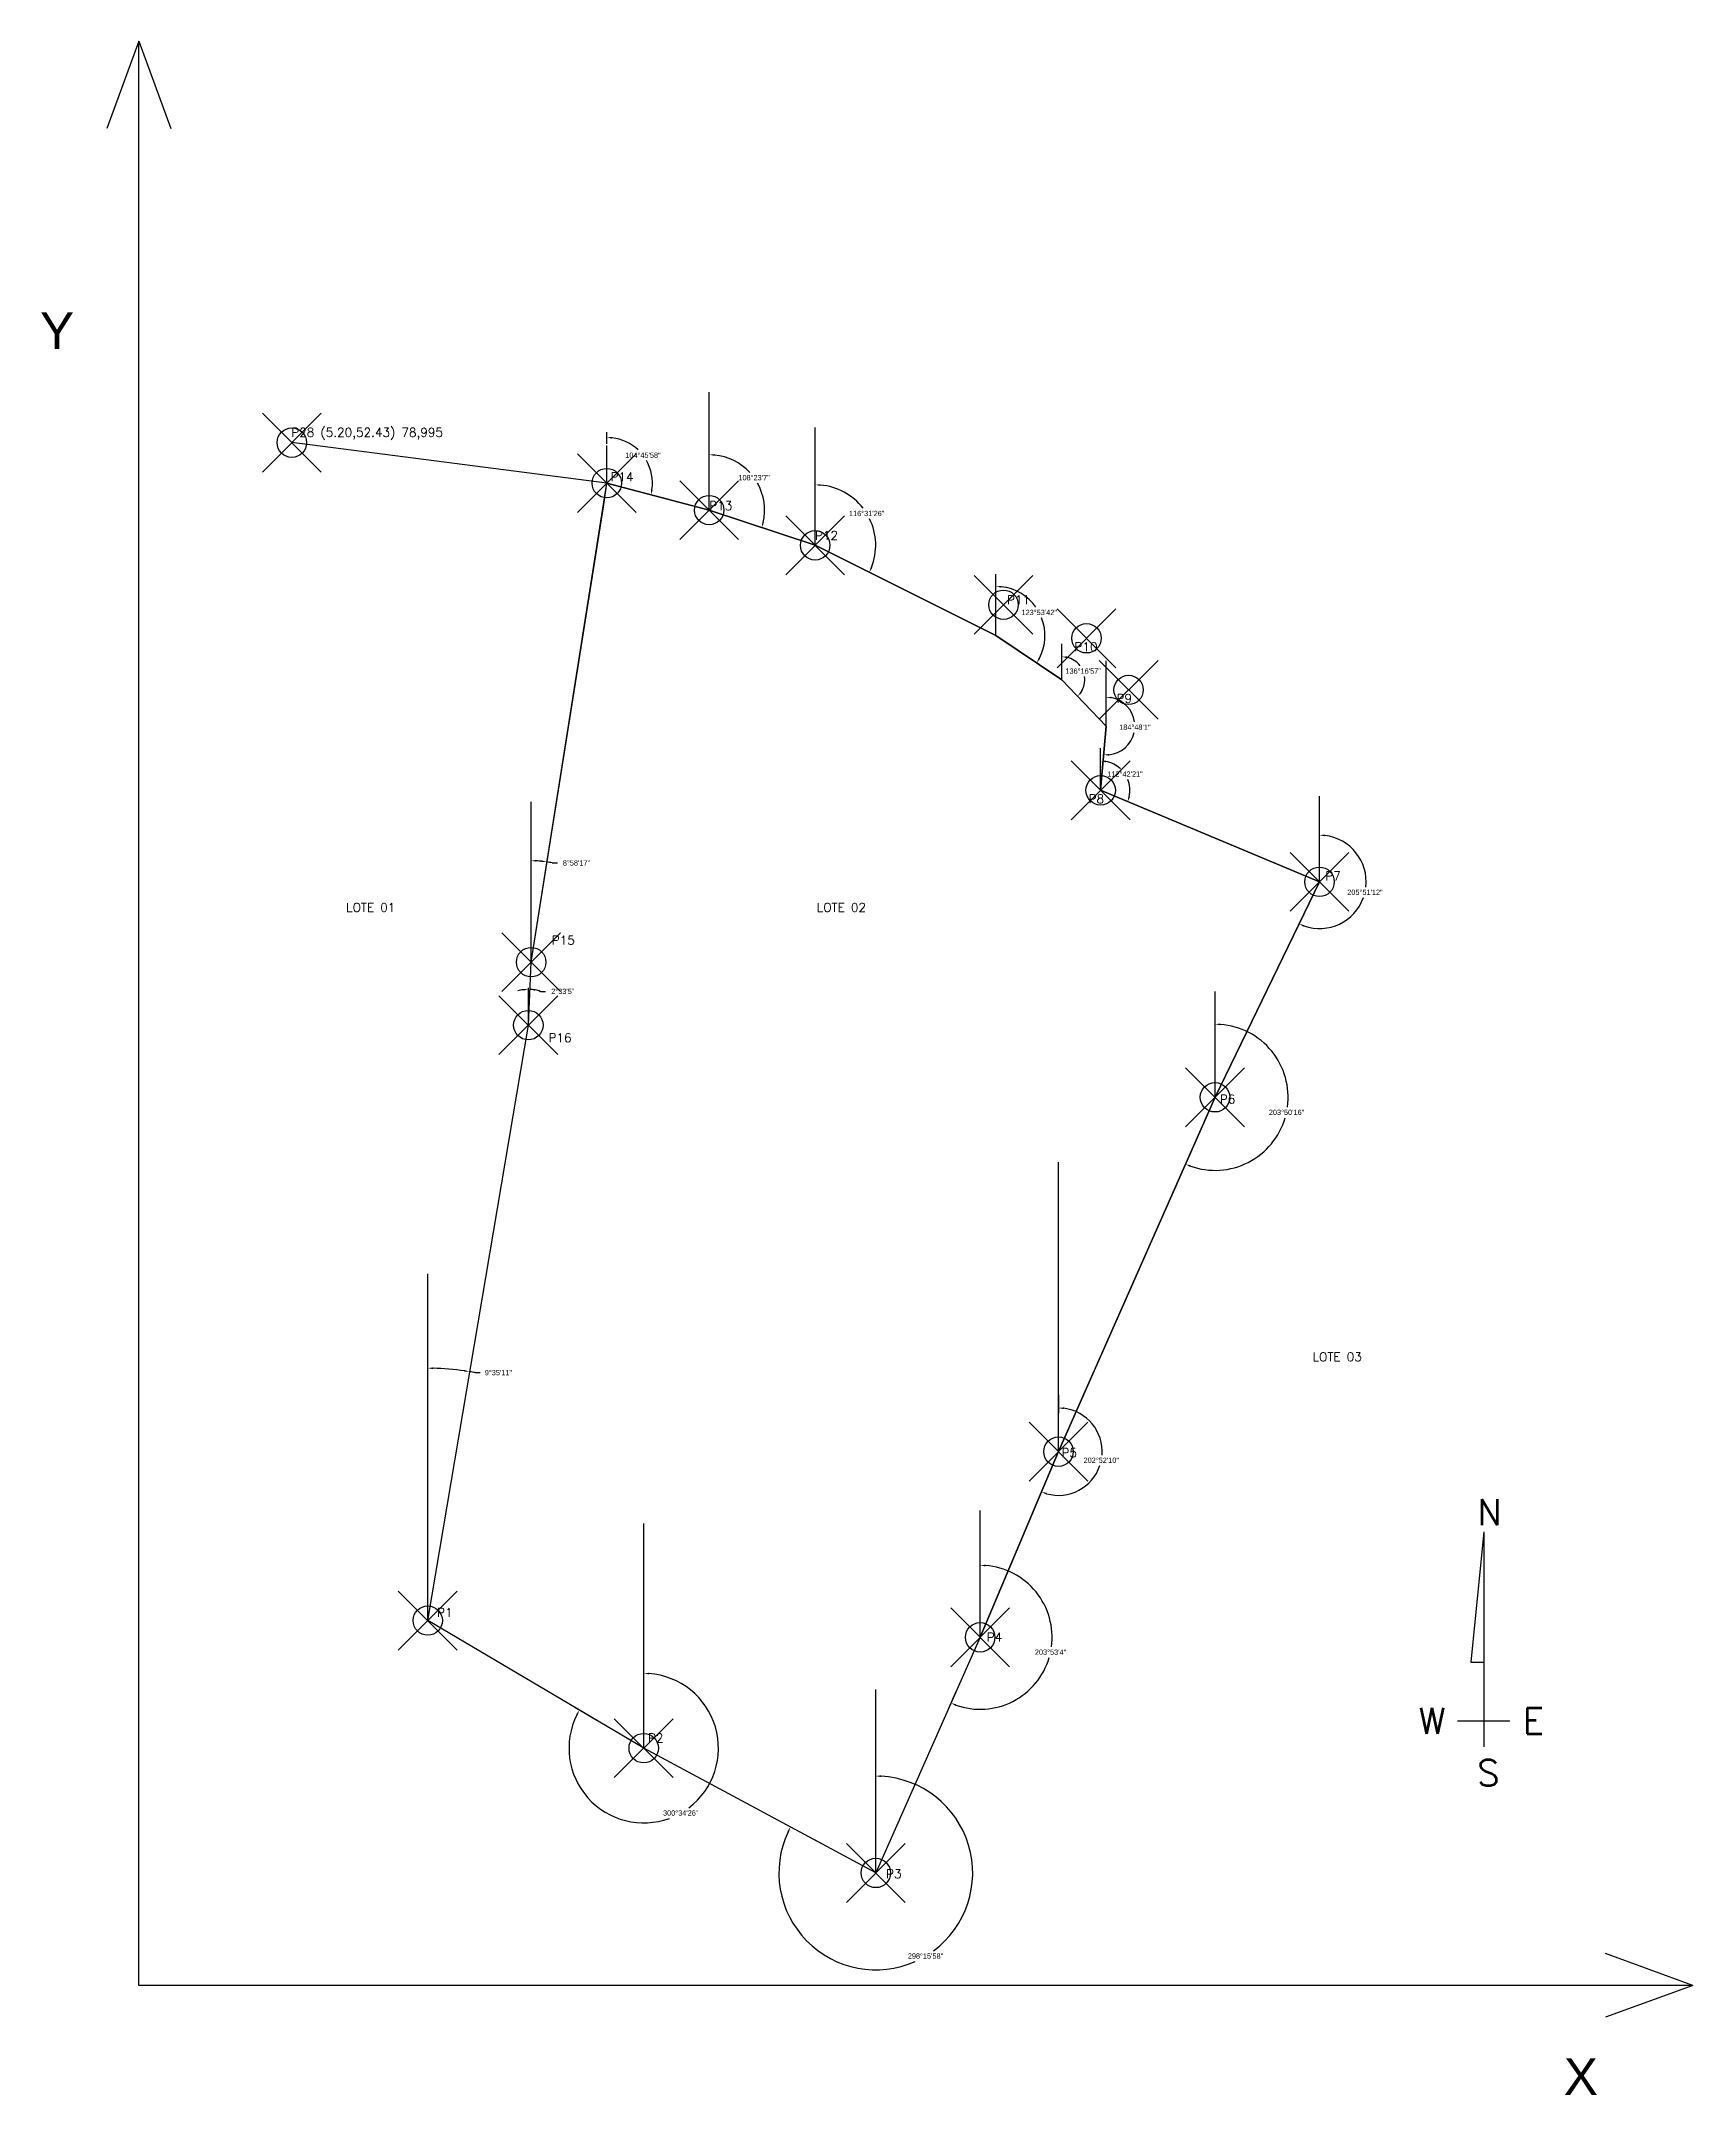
# Model space of a CAD drawing. Header units: inches. Extents: x 555647 to 1112117, y 8563097 to 17126483.
# Drawn here: x 556244 to 556300.1, y 8563210.8 to 8563280.6 of the extents above; entities that cross this region are included whole.
import ezdxf

# ---------------------------------------------------------------- set-up
doc = ezdxf.new("R2010")
doc.units = ezdxf.units.IN
doc.header["$MEASUREMENT"] = 0
doc.header["$PDMODE"] = 35
doc.header["$PDSIZE"] = -1
doc.linetypes.add('CONTINUO', pattern=[0])
for name, color, linetype in [('_CASA', 7, 'CONTINUO'), ('_MURO', 7, 'CONTINUO'), ('_PN', 7, 'CONTINUO'), ('MURO', 5, 'CONTINUO'), ('PORTÃO', 1, 'Continuous')]:
    doc.layers.add(name, color=color, linetype=linetype)
doc.styles.add('ARIAL', font='ARIAL', dxfattribs={"height": 0.2})
doc.styles.add('SIMPLEX', font='simplex.shx', dxfattribs={"height": 0.3})
doc.dimstyles.get("Standard").update_dxf_attribs({"dimtxt": 0.18, "dimasz": 0.18, "dimexe": 0.18, "dimexo": 0.0625, "dimgap": 0.09, "dimtad": 0, "dimtih": 1, "dimtoh": 1, "dimdec": 0, "dimzin": 0, "dimdsep": 46, "dimtxsty": 'Standard', "dimcen": 0.09, "dimaunit": 1, "dimadec": 3, "dimazin": 0, "dimtfac": 1, "dimtdec": 0, "dimtofl": 0, "dimtmove": 0, "dimatfit": 3, "dimfxl": 1, "dimtolj": 1, "dimtzin": 0, "dimarcsym": 0})

msp = doc.modelspace()

# ---------------------------------------------------------------- texts
at = {"color": 7, "style": 'ARIAL'}
for s, p in [('Y', (556243.949, 8563270.15)), ('X', (556295.724, 8563210.82))]:
    msp.add_text(s, height=1.248, rotation=359.99774, dxfattribs=at).set_placement(p)
at = {"layer": '_PN', "color": 7, "style": 'SIMPLEX'}
for s, p in [('LOTE 01', (556254.353, 8563251.023, 74.491)), ('LOTE 02', (556270.345, 8563251.023, 74.491)), ('LOTE 03', (556287.191, 8563235.751, 74.491))]:
    msp.add_text(s, height=0.3, dxfattribs=at).set_placement(p)

# ---------------------------------------------------------------- blocks, each defined once
blk = doc.blocks.new('SIMB_PONTO')
at = {"color": 0}
blk.add_point((0, 0), dxfattribs=at)
for tag in ['desc:', 'cota:', 'pto:']:
    blk.add_attdef(tag, (0, 0), '', height=1)
blk = doc.blocks.new('Norte2')
for p, q in [((0, 0.125), (0, -0.125)), ((0.28125, 0.0625), (0.28125, 0)), ((0.90625, 0), (0.28125, 0.0625)), ((0.90625, 0), (-0.125, 0))]:
    blk.add_line(p, q)
at = {"style": 'SIMPLEX'}
for s, p in [('W', (-0.0625, 0.3125)), ('S', (-0.3125, 0.03125)), ('N', (0.9375, 0.03125)), ('E', (-0.0625, -0.1875))]:
    blk.add_text(s, height=0.125, rotation=270, dxfattribs=at).set_placement(p)
blk = doc.blocks.new('*D78')
at = {"color": 0, "lineweight": -2, "transparency": 16777216}
blk.add_line((556258.732, 8563235.364), (556258.912, 8563235.364), dxfattribs=at)
for start, end in [(81.61615, 88.79756), (79.21127, 80.41371)]:
    blk.add_arc((556257.126, 8563226.939), 8.577, start, end, dxfattribs=at)
at = {"color": 0, "transparency": 16777216}
for points in [[(556257.306, 8563235.484), (556257.306, 8563235.544), (556257.126, 8563235.516)], [(556258.381, 8563235.454), (556258.372, 8563235.395), (556258.554, 8563235.396)]]:
    blk.add_solid(points, dxfattribs=at)
at = {"layer": 'Defpoints', "color": 0, "transparency": 16777216}
for p in [(556260.544, 8563247.174), (556257.126, 8563238.722), (556257.604, 8563235.503), (556257.126, 8563226.939), (556257.126, 8563226.939)]:
    blk.add_point(p, dxfattribs=at)
at = {"color": 0, "transparency": 16777216, "insert": (556259.527, 8563235.364), "char_height": 0.18, "attachment_point": 5}
blk.add_mtext('\\A1;9°35\'11"', dxfattribs=at)
blk = doc.blocks.new('*D79')
at = {"color": 0, "lineweight": -2, "transparency": 16777216}
blk.add_line((556260.951, 8563248.321), (556261.131, 8563248.321), dxfattribs=at)
for start, end in [(98.47888, 106.95775), (70.44399, 87.44862), (70.49086, 78.96974)]:
    blk.add_arc((556260.544, 8563247.174), 1.217, start, end, dxfattribs=at)
at = {"color": 0, "transparency": 16777216}
for points in [[(556260.362, 8563248.408), (556260.366, 8563248.348), (556260.544, 8563248.391)], [(556260.773, 8563248.339), (556260.78, 8563248.398), (556260.598, 8563248.39)]]:
    blk.add_solid(points, dxfattribs=at)
at = {"layer": 'Defpoints', "color": 0, "transparency": 16777216}
for p in [(556260.639, 8563249.314), (556260.544, 8563248.446), (556260.562, 8563248.391), (556260.544, 8563247.174), (556260.544, 8563247.174)]:
    blk.add_point(p, dxfattribs=at)
at = {"color": 0, "transparency": 16777216, "insert": (556261.716, 8563248.321), "char_height": 0.18, "attachment_point": 5}
blk.add_mtext('\\A1;2°33\'5"', dxfattribs=at)
blk = doc.blocks.new('*D80')
at = {"color": 0, "lineweight": -2, "transparency": 16777216}
blk.add_line((556261.354, 8563252.686), (556261.534, 8563252.686), dxfattribs=at)
for start, end in [(84.02044, 87.00826), (78.03697, 81.02871)]:
    blk.add_arc((556260.639, 8563249.314), 3.448, start, end, dxfattribs=at)
at = {"color": 0, "transparency": 16777216}
for points in [[(556260.818, 8563252.727), (556260.82, 8563252.787), (556260.639, 8563252.761)], [(556261.002, 8563252.772), (556260.994, 8563252.713), (556261.177, 8563252.719)]]:
    blk.add_solid(points, dxfattribs=at)
at = {"layer": 'Defpoints', "color": 0, "transparency": 16777216}
for p in [(556263.209, 8563265.593), (556260.639, 8563254.761), (556260.819, 8563252.757), (556260.639, 8563249.314), (556260.639, 8563249.314)]:
    blk.add_point(p, dxfattribs=at)
at = {"color": 0, "transparency": 16777216, "insert": (556262.179, 8563252.686), "char_height": 0.18, "attachment_point": 5}
blk.add_mtext('\\A1;8°58\'17"', dxfattribs=at)
blk = doc.blocks.new('*D81')
at = {"color": 0, "lineweight": -2, "transparency": 16777216}
blk.add_line((556263.209, 8563266.93), (556263.209, 8563267.325), dxfattribs=at)
for start, end in [(46.58647, 83.34806), (351.8858, 29.62664)]:
    blk.add_arc((556263.209, 8563265.593), 1.551, start, end, dxfattribs=at)
at = {"color": 0, "transparency": 16777216}
for points in [[(556263.387, 8563267.104), (556263.39, 8563267.164), (556263.209, 8563267.145)], [(556264.774, 8563265.368), (556264.715, 8563265.38), (556264.709, 8563265.198)]]:
    blk.add_solid(points, dxfattribs=at)
at = {"layer": 'Defpoints', "color": 0, "transparency": 16777216}
for p in [(556263.209, 8563266.868), (556263.209, 8563265.593), (556263.209, 8563265.593), (556264.665, 8563266.128), (556266.689, 8563264.676)]:
    blk.add_point(p, dxfattribs=at)
at = {"color": 0, "transparency": 16777216, "insert": (556264.438, 8563266.54), "char_height": 0.18, "attachment_point": 5}
blk.add_mtext('\\A1;104°45\'58"', dxfattribs=at)
blk = doc.blocks.new('*D82')
at = {"color": 0, "lineweight": -2, "transparency": 16777216}
for start, end in [(42.90171, 84.51581), (347.09893, 29.29992)]:
    blk.add_arc((556266.689, 8563264.676), 1.881, start, end, dxfattribs=at)
at = {"color": 0, "transparency": 16777216}
for points in [[(556266.867, 8563266.519), (556266.87, 8563266.579), (556266.689, 8563266.557)], [(556268.551, 8563264.248), (556268.494, 8563264.264), (556268.474, 8563264.083)]]:
    blk.add_solid(points, dxfattribs=at)
at = {"layer": 'Defpoints', "color": 0, "transparency": 16777216}
for p in [(556266.689, 8563268.678), (556268.481, 8563265.249), (556266.689, 8563264.676), (556266.689, 8563264.676), (556270.291, 8563263.479)]:
    blk.add_point(p, dxfattribs=at)
at = {"color": 0, "transparency": 16777216, "insert": (556268.214, 8563265.777), "char_height": 0.18, "attachment_point": 5}
blk.add_mtext('\\A1;108°23\'7"', dxfattribs=at)
blk = doc.blocks.new('*D83')
at = {"color": 0, "lineweight": -2, "transparency": 16777216}
for start, end in [(37.85028, 84.98141), (338.4948, 26.00659)]:
    blk.add_arc((556270.291, 8563263.479), 2.056, start, end, dxfattribs=at)
at = {"color": 0, "transparency": 16777216}
for points in [[(556270.469, 8563265.497), (556270.472, 8563265.557), (556270.291, 8563265.535)], [(556272.231, 8563262.713), (556272.176, 8563262.738), (556272.13, 8563262.561)]]:
    blk.add_solid(points, dxfattribs=at)
at = {"layer": 'Defpoints', "color": 0, "transparency": 16777216}
for p in [(556270.291, 8563267.483), (556271.58, 8563265.08), (556270.291, 8563263.479), (556270.291, 8563263.479), (556276.432, 8563260.414)]:
    blk.add_point(p, dxfattribs=at)
at = {"color": 0, "transparency": 16777216, "insert": (556272.039, 8563264.56), "char_height": 0.18, "attachment_point": 5}
blk.add_mtext('\\A1;116°31\'26"', dxfattribs=at)
blk = doc.blocks.new('*D84')
at = {"color": 0, "lineweight": -2, "transparency": 16777216}
for start, end in [(35.33396, 83.80553), (332.29942, 21.23653)]:
    blk.add_arc((556276.432, 8563260.414), 1.666, start, end, dxfattribs=at)
at = {"color": 0, "transparency": 16777216}
for points in [[(556276.61, 8563262.04), (556276.614, 8563262.1), (556276.432, 8563262.079)], [(556277.933, 8563259.624), (556277.881, 8563259.655), (556277.815, 8563259.485)]]:
    blk.add_solid(points, dxfattribs=at)
at = {"layer": 'Defpoints', "color": 0, "transparency": 16777216}
for p in [(556276.432, 8563262.495), (556277.532, 8563261.665), (556276.432, 8563260.414), (556276.432, 8563260.414), (556278.667, 8563258.912)]:
    blk.add_point(p, dxfattribs=at)
at = {"color": 0, "transparency": 16777216, "insert": (556277.902, 8563261.197), "char_height": 0.18, "attachment_point": 5}
blk.add_mtext('\\A1;123°53\'42"', dxfattribs=at)
blk = doc.blocks.new('*D85')
at = {"color": 0, "lineweight": -2, "transparency": 16777216}
for start, end in [(37.03957, 76.79008), (326.92747, 8.17944)]:
    blk.add_arc((556278.667, 8563258.912), 0.782, start, end, dxfattribs=at)
at = {"color": 0, "transparency": 16777216}
for points in [[(556278.843, 8563259.644), (556278.85, 8563259.704), (556278.667, 8563259.695)], [(556279.346, 8563258.466), (556279.3, 8563258.504), (556279.208, 8563258.347)]]:
    blk.add_solid(points, dxfattribs=at)
at = {"layer": 'Defpoints', "color": 0, "transparency": 16777216}
for p in [(556278.667, 8563260.126), (556278.667, 8563258.912), (556278.667, 8563258.912), (556279.45, 8563258.9), (556280.172, 8563257.339)]:
    blk.add_point(p, dxfattribs=at)
at = {"color": 0, "transparency": 16777216, "insert": (556279.394, 8563259.203), "char_height": 0.18, "attachment_point": 5}
blk.add_mtext('\\A1;136°16\'57"', dxfattribs=at)
blk = doc.blocks.new('*D86')
at = {"color": 0, "lineweight": -2, "transparency": 16777216}
for p, q in [((556280.172, 8563258.056), (556280.172, 8563258.5)), ((556280.112, 8563256.624), (556280.075, 8563256.182))]:
    blk.add_line(p, q, dxfattribs=at)
for start, end in [(8.13959, 79.47359), (275.72626, 346.97717)]:
    blk.add_arc((556280.172, 8563257.339), 0.981, start, end, dxfattribs=at)
at = {"color": 0, "transparency": 16777216}
for points in [[(556280.348, 8563258.273), (556280.354, 8563258.333), (556280.172, 8563258.32)], [(556280.27, 8563256.332), (556280.269, 8563256.392), (556280.09, 8563256.361)]]:
    blk.add_solid(points, dxfattribs=at)
at = {"layer": 'Defpoints', "color": 0, "transparency": 16777216}
for p in [(556280.172, 8563257.993), (556280.172, 8563257.339), (556280.117, 8563256.687), (556280.993, 8563256.801)]:
    blk.add_point(p, dxfattribs=at)
at = {"color": 0, "transparency": 16777216, "insert": (556281.152, 8563257.298), "char_height": 0.18, "attachment_point": 5}
blk.add_mtext('\\A1;184°48\'1"', dxfattribs=at)
blk = doc.blocks.new('*D87')
at = {"color": 0, "lineweight": -2, "transparency": 16777216}
for start, end in [(47.29183, 79.63012), (347.66411, 21.92142)]:
    blk.add_arc((556279.988, 8563255.154), 0.996, start, end, dxfattribs=at)
at = {"color": 0, "transparency": 16777216}
for points in [[(556280.165, 8563256.104), (556280.17, 8563256.163), (556279.988, 8563256.15)], [(556280.99, 8563254.932), (556280.933, 8563254.95), (556280.907, 8563254.769)]]:
    blk.add_solid(points, dxfattribs=at)
at = {"layer": 'Defpoints', "color": 0, "transparency": 16777216}
for p in [(556279.988, 8563256.588), (556279.988, 8563255.154), (556279.988, 8563255.154), (556280.951, 8563255.409), (556287.424, 8563252.043)]:
    blk.add_point(p, dxfattribs=at)
at = {"color": 0, "transparency": 16777216, "insert": (556280.817, 8563255.706), "char_height": 0.18, "attachment_point": 5}
blk.add_mtext('\\A1;112°42\'21"', dxfattribs=at)
blk = doc.blocks.new('*D88')
at = {"color": 0, "lineweight": -2, "transparency": 16777216}
for p, q in [((556287.424, 8563253.328), (556287.424, 8563253.81)), ((556286.864, 8563250.886), (556286.653, 8563250.452))]:
    blk.add_line(p, q, dxfattribs=at)
for start, end in [(353.66674, 83.49955), (250.647, 340.29982)]:
    blk.add_arc((556287.424, 8563252.043), 1.587, start, end, dxfattribs=at)
at = {"color": 0, "transparency": 16777216}
for points in [[(556287.602, 8563253.59), (556287.605, 8563253.65), (556287.424, 8563253.63)], [(556286.886, 8563250.517), (556286.909, 8563250.573), (556286.732, 8563250.614)]]:
    blk.add_solid(points, dxfattribs=at)
at = {"layer": 'Defpoints', "color": 0, "transparency": 16777216}
for p in [(556287.424, 8563253.265, 74.278), (556287.424, 8563252.043, 74.278), (556286.891, 8563250.943, 74.278), (556288.502, 8563250.877)]:
    blk.add_point(p, dxfattribs=at)
at = {"color": 0, "transparency": 16777216, "insert": (556288.971, 8563251.688), "char_height": 0.18, "attachment_point": 5}
blk.add_mtext('\\A1;205°51\'12"', dxfattribs=at)
blk = doc.blocks.new('*D89')
at = {"color": 0, "lineweight": -2, "transparency": 16777216}
for p, q in [((556283.876, 8563246.775), (556283.876, 8563247.385)), ((556283.046, 8563242.843), (556282.8, 8563242.286))]:
    blk.add_line(p, q, dxfattribs=at)
for start, end in [(352.29673, 85.84612), (250.31622, 343.79895)]:
    blk.add_arc((556283.876, 8563244.722), 2.483, start, end, dxfattribs=at)
at = {"color": 0, "transparency": 16777216}
for points in [[(556284.055, 8563247.169), (556284.057, 8563247.228), (556283.876, 8563247.205)], [(556283.029, 8563242.356), (556283.051, 8563242.411), (556282.873, 8563242.45)]]:
    blk.add_solid(points, dxfattribs=at)
at = {"layer": 'Defpoints', "color": 0, "transparency": 16777216}
for p in [(556283.876, 8563246.713), (556286.178, 8563245.654), (556283.876, 8563244.722), (556283.072, 8563242.9)]:
    blk.add_point(p, dxfattribs=at)
at = {"color": 0, "transparency": 16777216, "insert": (556286.306, 8563244.209), "char_height": 0.18, "attachment_point": 5}
blk.add_mtext('\\A1;203°50\'16"', dxfattribs=at)
blk = doc.blocks.new('*D90')
at = {"color": 0, "lineweight": -2, "transparency": 16777216}
for p, q in [((556278.556, 8563234.609), (556278.556, 8563233.984)), ((556277.806, 8563230.903), (556278.049, 8563231.478))]:
    blk.add_line(p, q, dxfattribs=at)
for start, end in [(355.58299, 83.04935), (254.08109, 341.36793)]:
    blk.add_arc((556278.556, 8563232.68), 1.485, start, end, dxfattribs=at)
at = {"color": 0, "transparency": 16777216}
for points in [[(556278.734, 8563234.124), (556278.737, 8563234.183), (556278.556, 8563234.164)], [(556278.139, 8563231.224), (556278.159, 8563231.28), (556277.979, 8563231.312)]]:
    blk.add_solid(points, dxfattribs=at)
at = {"layer": 'Defpoints', "color": 0, "transparency": 16777216}
for p in [(556278.556, 8563234.671), (556278.556, 8563232.68), (556279.601, 8563231.625), (556277.782, 8563230.845)]:
    blk.add_point(p, dxfattribs=at)
at = {"color": 0, "transparency": 16777216, "insert": (556280.011, 8563232.385), "char_height": 0.18, "attachment_point": 5}
blk.add_mtext('\\A1;202°52\'10"', dxfattribs=at)
blk = doc.blocks.new('*D91')
at = {"color": 0, "lineweight": -2, "transparency": 16777216}
for p, q in [((556275.895, 8563228.427), (556275.895, 8563228.995)), ((556275.062, 8563224.49), (556274.832, 8563223.97))]:
    blk.add_line(p, q, dxfattribs=at)
for start, end in [(352.33959, 85.78073), (250.33486, 343.70707)]:
    blk.add_arc((556275.895, 8563226.37), 2.445, start, end, dxfattribs=at)
at = {"color": 0, "transparency": 16777216}
for points in [[(556276.073, 8563228.779), (556276.076, 8563228.839), (556275.895, 8563228.815)], [(556275.061, 8563224.04), (556275.083, 8563224.096), (556274.905, 8563224.135)]]:
    blk.add_solid(points, dxfattribs=at)
at = {"layer": 'Defpoints', "color": 0, "transparency": 16777216}
for p in [(556275.895, 8563228.365), (556275.895, 8563226.37), (556275.087, 8563224.547), (556277.595, 8563224.614)]:
    blk.add_point(p, dxfattribs=at)
at = {"color": 0, "transparency": 16777216, "insert": (556278.287, 8563225.864), "char_height": 0.18, "attachment_point": 5}
blk.add_mtext('\\A1;203°53\'4"', dxfattribs=at)
blk = doc.blocks.new('*D92')
at = {"color": 0, "lineweight": -2, "transparency": 16777216}
for p, q in [((556272.349, 8563220.371), (556272.349, 8563221.836)), ((556270.581, 8563219.315), (556269.291, 8563220.008))]:
    blk.add_line(p, q, dxfattribs=at)
for start, end in [(306.51699, 86.86661), (154.86715, 294.07071)]:
    blk.add_arc((556272.349, 8563218.364), 3.292, start, end, dxfattribs=at)
at = {"color": 0, "transparency": 16777216}
for points in [[(556272.528, 8563221.621), (556272.53, 8563221.681), (556272.349, 8563221.656)], [(556269.342, 8563219.776), (556269.396, 8563219.749), (556269.45, 8563219.923)]]:
    blk.add_solid(points, dxfattribs=at)
at = {"layer": 'Defpoints', "color": 0, "transparency": 16777216}
for p in [(556272.349, 8563220.309, 62.977), (556270.636, 8563219.285, 62.977), (556272.349, 8563218.364, 62.977), (556271.286, 8563215.249)]:
    blk.add_point(p, dxfattribs=at)
at = {"color": 0, "transparency": 16777216, "insert": (556274.038, 8563215.538), "char_height": 0.18, "attachment_point": 5}
blk.add_mtext('\\A1;298°15\'58"', dxfattribs=at)
blk = doc.blocks.new('*D93')
at = {"color": 0, "lineweight": -2, "transparency": 16777216}
for p, q in [((556264.464, 8563224.453), (556264.464, 8563225.323)), ((556262.872, 8563223.544), (556262.123, 8563223.987))]:
    blk.add_line(p, q, dxfattribs=at)
for start, end in [(307.09694, 85.93676), (153.48946, 290.0456)]:
    blk.add_arc((556264.464, 8563222.604), 2.539, start, end, dxfattribs=at)
at = {"color": 0, "transparency": 16777216}
for points in [[(556264.643, 8563225.106), (556264.645, 8563225.166), (556264.464, 8563225.143)], [(556262.166, 8563223.751), (556262.219, 8563223.723), (556262.278, 8563223.895)]]:
    blk.add_solid(points, dxfattribs=at)
at = {"layer": 'Defpoints', "color": 0, "transparency": 16777216}
for p in [(556264.464, 8563224.39), (556262.926, 8563223.513), (556264.464, 8563222.604), (556266.963, 8563222.155)]:
    blk.add_point(p, dxfattribs=at)
at = {"color": 0, "transparency": 16777216, "insert": (556265.722, 8563220.399), "char_height": 0.18, "attachment_point": 5}
blk.add_mtext('\\A1;300°34\'26"', dxfattribs=at)

# ---------------------------------------------------------------- dimensions: what is measured, and where the dimension line sits
for base, line1, line2, picture, middle in [((556268.48056, 8563265.24945), ((556266.68879, 8563264.67614), (556270.29071, 8563263.47897)), ((556266.68879, 8563264.67614), (556266.68879, 8563268.67771)), '*D82', (556268.21447, 8563265.77679)), ((556264.6653, 8563266.1279), ((556263.209, 8563265.5933), (556266.6888, 8563264.6761)), ((556263.209, 8563265.5933), (556263.209, 8563266.8679)), '*D81', (556264.4378, 8563266.5402)), ((556271.58, 8563265.08), ((556270.291, 8563263.479), (556276.432, 8563260.414)), ((556270.291, 8563263.479), (556270.291, 8563267.483)), '*D83', (556272.039, 8563264.56)), ((556260.819, 8563252.757), ((556260.639, 8563249.314), (556263.209, 8563265.593)), ((556260.639, 8563249.314), (556260.639, 8563254.761)), '*D80', (556262.179, 8563252.686)), ((556277.53169, 8563261.66511), ((556276.43235, 8563260.41368), (556278.6674, 8563258.91207)), ((556276.43235, 8563260.41368), (556276.43235, 8563262.49472)), '*D84', (556277.90238, 8563261.19703)), ((556279.44976, 8563258.900391), ((556278.667396, 8563258.912067), (556280.171838, 8563257.338723)), ((556278.667396, 8563258.912067), (556278.667396, 8563260.125688)), '*D85', (556279.393592, 8563259.203389)), ((556280.9509, 8563255.4093), ((556279.9884, 8563255.1539), (556287.4239, 8563252.0426)), ((556279.9884, 8563255.1539), (556279.9884, 8563256.5879)), '*D87', (556280.8174, 8563255.7057)), ((556260.561655, 8563248.391026), ((556260.543585, 8563247.173704), (556260.638938, 8563249.313618)), ((556260.543585, 8563247.173704), (556260.543585, 8563248.446428)), '*D79', (556261.716101, 8563248.320931)), ((556257.6042, 8563235.5027), ((556257.1261, 8563226.9389), (556260.5436, 8563247.1737)), ((556257.1261, 8563226.9389), (556257.1261, 8563238.7223)), '*D78', (556259.5266, 8563235.3644))]:
    dim = msp.add_angular_dim_2l(base=base, line1=line1, line2=line2, dimstyle='Standard')
    dim.commit()
    dim.dimension.update_dxf_attribs({"geometry": picture, "text_midpoint": middle})
for base, center, p1, p2, picture, middle in [((556280.99281, 8563256.80149), (556280.17184, 8563257.33872), (556280.11707, 8563256.68651), (556280.17184, 8563257.99323), '*D86', (556281.15211, 8563257.29764)), ((556288.50176, 8563250.87722), (556287.42394, 8563252.04261, 74.27776), (556286.89087, 8563250.94251, 74.27776), (556287.42394, 8563253.26506, 74.27776), '*D88', (556288.97111, 8563251.6875)), ((556286.17807, 8563245.65413), (556283.87644, 8563244.72168), (556283.07168, 8563242.90029), (556283.87644, 8563246.71294), '*D89', (556286.30624, 8563244.20881)), ((556279.601, 8563231.625), (556278.556, 8563232.68), (556277.782, 8563230.845), (556278.556, 8563234.671), '*D90', (556280.011, 8563232.385)), ((556277.5953, 8563224.614), (556275.8946, 8563226.3704), (556275.0871, 8563224.5468), (556275.8946, 8563228.3647), '*D91', (556278.2866, 8563225.8645)), ((556266.96266, 8563222.15467), (556264.464, 8563222.60386), (556262.9258, 8563223.51259), (556264.464, 8563224.39043), '*D93', (556265.72233, 8563220.39894)), ((556271.28607, 8563215.24867), (556272.34931, 8563218.36404, 62.9769), (556270.63632, 8563219.28509, 62.9769), (556272.34931, 8563220.30895, 62.9769), '*D92', (556274.03816, 8563215.53848))]:
    dim = msp.add_angular_dim_3p(base=base, center=center, p1=p1, p2=p2, dimstyle='Standard')
    dim.commit()
    dim.dimension.update_dxf_attribs({"geometry": picture, "text_midpoint": middle})

# ---------------------------------------------------------------- linework, layer by layer
for p, q in [((556247.306, 8563280.615), (556246.22, 8563277.642)), ((556247.306, 8563214.542), (556247.306, 8563280.615)), ((556247.306, 8563280.615), (556248.392, 8563277.642)), ((556266.689, 8563264.676), (556266.689, 8563268.678)), ((556263.209, 8563265.593), (556263.209, 8563266.868)), ((556270.291, 8563263.479), (556270.291, 8563267.483)), ((556276.432, 8563260.414), (556276.432, 8563262.495)), ((556278.667, 8563258.912), (556278.667, 8563260.126)), ((556280.172, 8563257.339), (556280.172, 8563259.551)), ((556279.988, 8563255.154), (556279.988, 8563256.588)), ((556260.639, 8563249.314), (556260.639, 8563254.761)), ((556287.424, 8563252.043), (556287.424, 8563254.951)), ((556260.544, 8563247.174), (556260.544, 8563248.446)), ((556283.876, 8563244.722), (556283.876, 8563248.314)), ((556278.556, 8563232.68), (556278.556, 8563242.517)), ((556257.126, 8563226.939), (556257.126, 8563238.722)), ((556275.895, 8563226.37), (556275.895, 8563230.679)), ((556264.464, 8563222.604), (556264.464, 8563230.237)), ((556272.349, 8563218.364), (556272.349, 8563224.592)), ((556300.113, 8563214.542), (556297.14, 8563215.628)), ((556300.113, 8563214.542), (556247.306, 8563214.542)), ((556300.113, 8563214.542), (556297.14, 8563213.457))]:
    msp.add_line(p, q)
for points in [[(556287.424, 8563252.043), (556283.876, 8563244.722), (556278.556, 8563232.68), (556275.895, 8563226.37), (556272.349, 8563218.364), (556264.464, 8563222.604), (556257.126, 8563226.939), (556260.544, 8563247.174), (556260.639, 8563249.314), (556263.209, 8563265.593), (556263.209, 8563265.593), (556266.689, 8563264.676), (556270.291, 8563263.479), (556276.432, 8563260.414), (556278.667, 8563258.912), (556280.172, 8563257.339), (556279.988, 8563255.154), (556287.424, 8563252.043)], [(556279.988, 8563255.154), (556280.172, 8563257.339), (556278.667, 8563258.912), (556276.432, 8563260.414), (556270.291, 8563263.479), (556266.689, 8563264.676), (556263.209, 8563265.593)]]:
    msp.add_lwpolyline(points)
at = {"layer": 'MURO'}
msp.add_line((556263.209, 8563265.593), (556252.507, 8563266.969), dxfattribs=at)
for points in [[(556275.895, 8563226.37), (556272.349, 8563218.364), (556264.464, 8563222.604), (556257.126, 8563226.939), (556260.544, 8563247.174), (556260.639, 8563249.314), (556263.114, 8563264.857), (556263.209, 8563265.593)], [(556275.895, 8563226.37), (556278.556, 8563232.68), (556283.876, 8563244.722), (556287.424, 8563252.043)]]:
    msp.add_lwpolyline(points, dxfattribs=at)
at = {"layer": 'PORTÃO'}
msp.add_line((556287.424, 8563252.043), (556279.988, 8563255.154), dxfattribs=at)

# ---------------------------------------------------------------- block references
at = {"xscale": 7.086614173228346, "yscale": 7.086614173228346, "zscale": 7.086614173228346, "rotation": 90}
msp.add_blockref('Norte2', (556293.005, 8563223.534), dxfattribs=at)
at = {"layer": '_CASA', "color": 3}
ref = msp.add_blockref('SIMB_PONTO', (556283.876, 8563244.722, 74.417), dxfattribs=at)
ref.add_attrib('COTA', 'P6 ', (556284.039, 8563244.509, 74.417), dxfattribs={"layer": '0', "color": 7, "height": 0.3, "style": 'SIMPLEX'})
at = {"layer": '_MURO', "color": 3}
ref = msp.add_blockref('SIMB_PONTO', (556252.507, 8563266.969, 78.995), dxfattribs=at)
ref.add_attrib('COTA', 'P28 (5.20,52.43) 78,995', (556252.488, 8563267.168, 78.995), dxfattribs={"layer": '0', "color": 7, "height": 0.3, "style": 'SIMPLEX'})
ref = msp.add_blockref('SIMB_PONTO', (556263.209, 8563265.593, 77.853), dxfattribs=at)
ref.add_attrib('COTA', 'P14 ', (556263.337, 8563265.654, 77.853), dxfattribs={"layer": '0', "color": 7, "height": 0.3, "style": 'SIMPLEX'})
ref = msp.add_blockref('SIMB_PONTO', (556266.689, 8563264.676, 77.312), dxfattribs=at)
ref.add_attrib('COTA', 'P13 ', (556266.689, 8563264.676), dxfattribs={"layer": '0', "color": 7, "height": 0.3, "style": 'SIMPLEX'})
ref = msp.add_blockref('SIMB_PONTO', (556270.291, 8563263.479, 76.848), dxfattribs=at)
ref.add_attrib('COTA', 'P12 ', (556270.281, 8563263.663, 76.848), dxfattribs={"layer": '0', "color": 7, "height": 0.3, "style": 'SIMPLEX'})
ref = msp.add_blockref('SIMB_PONTO', (556276.689, 8563261.459, 76.045), dxfattribs=at)
ref.add_attrib('COTA', 'P11 ', (556276.806, 8563261.477, 76.045), dxfattribs={"layer": '0', "color": 7, "height": 0.3, "style": 'SIMPLEX'})
ref = msp.add_blockref('SIMB_PONTO', (556279.509, 8563260.321, 75.693), dxfattribs=at)
ref.add_attrib('COTA', 'P10 ', (556279.099, 8563259.881, 75.693), dxfattribs={"layer": '0', "color": 7, "height": 0.3, "style": 'SIMPLEX'})
ref = msp.add_blockref('SIMB_PONTO', (556280.938, 8563258.566, 75.342), dxfattribs=at)
ref.add_attrib('COTA', 'P9 ', (556280.528, 8563258.126, 75.342), dxfattribs={"layer": '0', "color": 7, "height": 0.3, "style": 'SIMPLEX'})
ref = msp.add_blockref('SIMB_PONTO', (556279.988, 8563255.154, 74.402), dxfattribs=at)
ref.add_attrib('COTA', 'P8 ', (556279.578, 8563254.714, 74.402), dxfattribs={"layer": '0', "color": 7, "height": 0.3, "style": 'SIMPLEX'})
ref = msp.add_blockref('SIMB_PONTO', (556287.424, 8563252.043, 74.278), dxfattribs=at)
ref.add_attrib('COTA', 'P7 ', (556287.621, 8563252.094, 74.278), dxfattribs={"layer": '0', "color": 7, "height": 0.3, "style": 'SIMPLEX'})
ref = msp.add_blockref('SIMB_PONTO', (556260.639, 8563249.314, 75.877), dxfattribs=at)
ref.add_attrib('COTA', 'P15 ', (556261.339, 8563249.909, -0.077), dxfattribs={"layer": '0', "color": 7, "height": 0.3, "style": 'SIMPLEX'})
ref = msp.add_blockref('SIMB_PONTO', (556260.544, 8563247.174, 68.895), dxfattribs=at)
ref.add_attrib('COTA', 'P16 ', (556261.228, 8563246.595, 68.895), dxfattribs={"layer": '0', "color": 7, "height": 0.3, "style": 'SIMPLEX'})
ref = msp.add_blockref('SIMB_PONTO', (556278.556, 8563232.68, 69.559), dxfattribs=at)
ref.add_attrib('COTA', 'P5 ', (556278.659, 8563232.493, 69.559), dxfattribs={"layer": '0', "color": 7, "height": 0.3, "style": 'SIMPLEX'})
ref = msp.add_blockref('SIMB_PONTO', (556257.126, 8563226.939, 62.547), dxfattribs=at)
ref.add_attrib('COTA', 'P1 ', (556257.445, 8563227.064, 62.547), dxfattribs={"layer": '0', "color": 7, "height": 0.3, "style": 'SIMPLEX'})
ref = msp.add_blockref('SIMB_PONTO', (556275.895, 8563226.37, 65.821), dxfattribs=at)
ref.add_attrib('COTA', 'P4 ', (556276.119, 8563226.227, 65.821), dxfattribs={"layer": '0', "color": 7, "height": 0.3, "style": 'SIMPLEX'})
ref = msp.add_blockref('SIMB_PONTO', (556264.464, 8563222.604, 62.119), dxfattribs=at)
ref.add_attrib('COTA', 'P2', (556264.609, 8563222.798), dxfattribs={"layer": '0', "color": 7, "height": 0.3, "style": 'SIMPLEX'})
ref = msp.add_blockref('SIMB_PONTO', (556272.349, 8563218.364, 62.977), dxfattribs=at)
ref.add_attrib('COTA', 'P3', (556272.7, 8563218.183, 62.977), dxfattribs={"layer": '0', "color": 7, "height": 0.3, "style": 'SIMPLEX'})

msp.set_redraw_order([(e.dxf.handle, doc.entitydb.next_handle()) for e in msp.query("TEXT MTEXT ATTDEF DIMENSION ARC_DIMENSION")])  # texts and dimensions are drawn at this point

doc.saveas('drawing.dxf')
